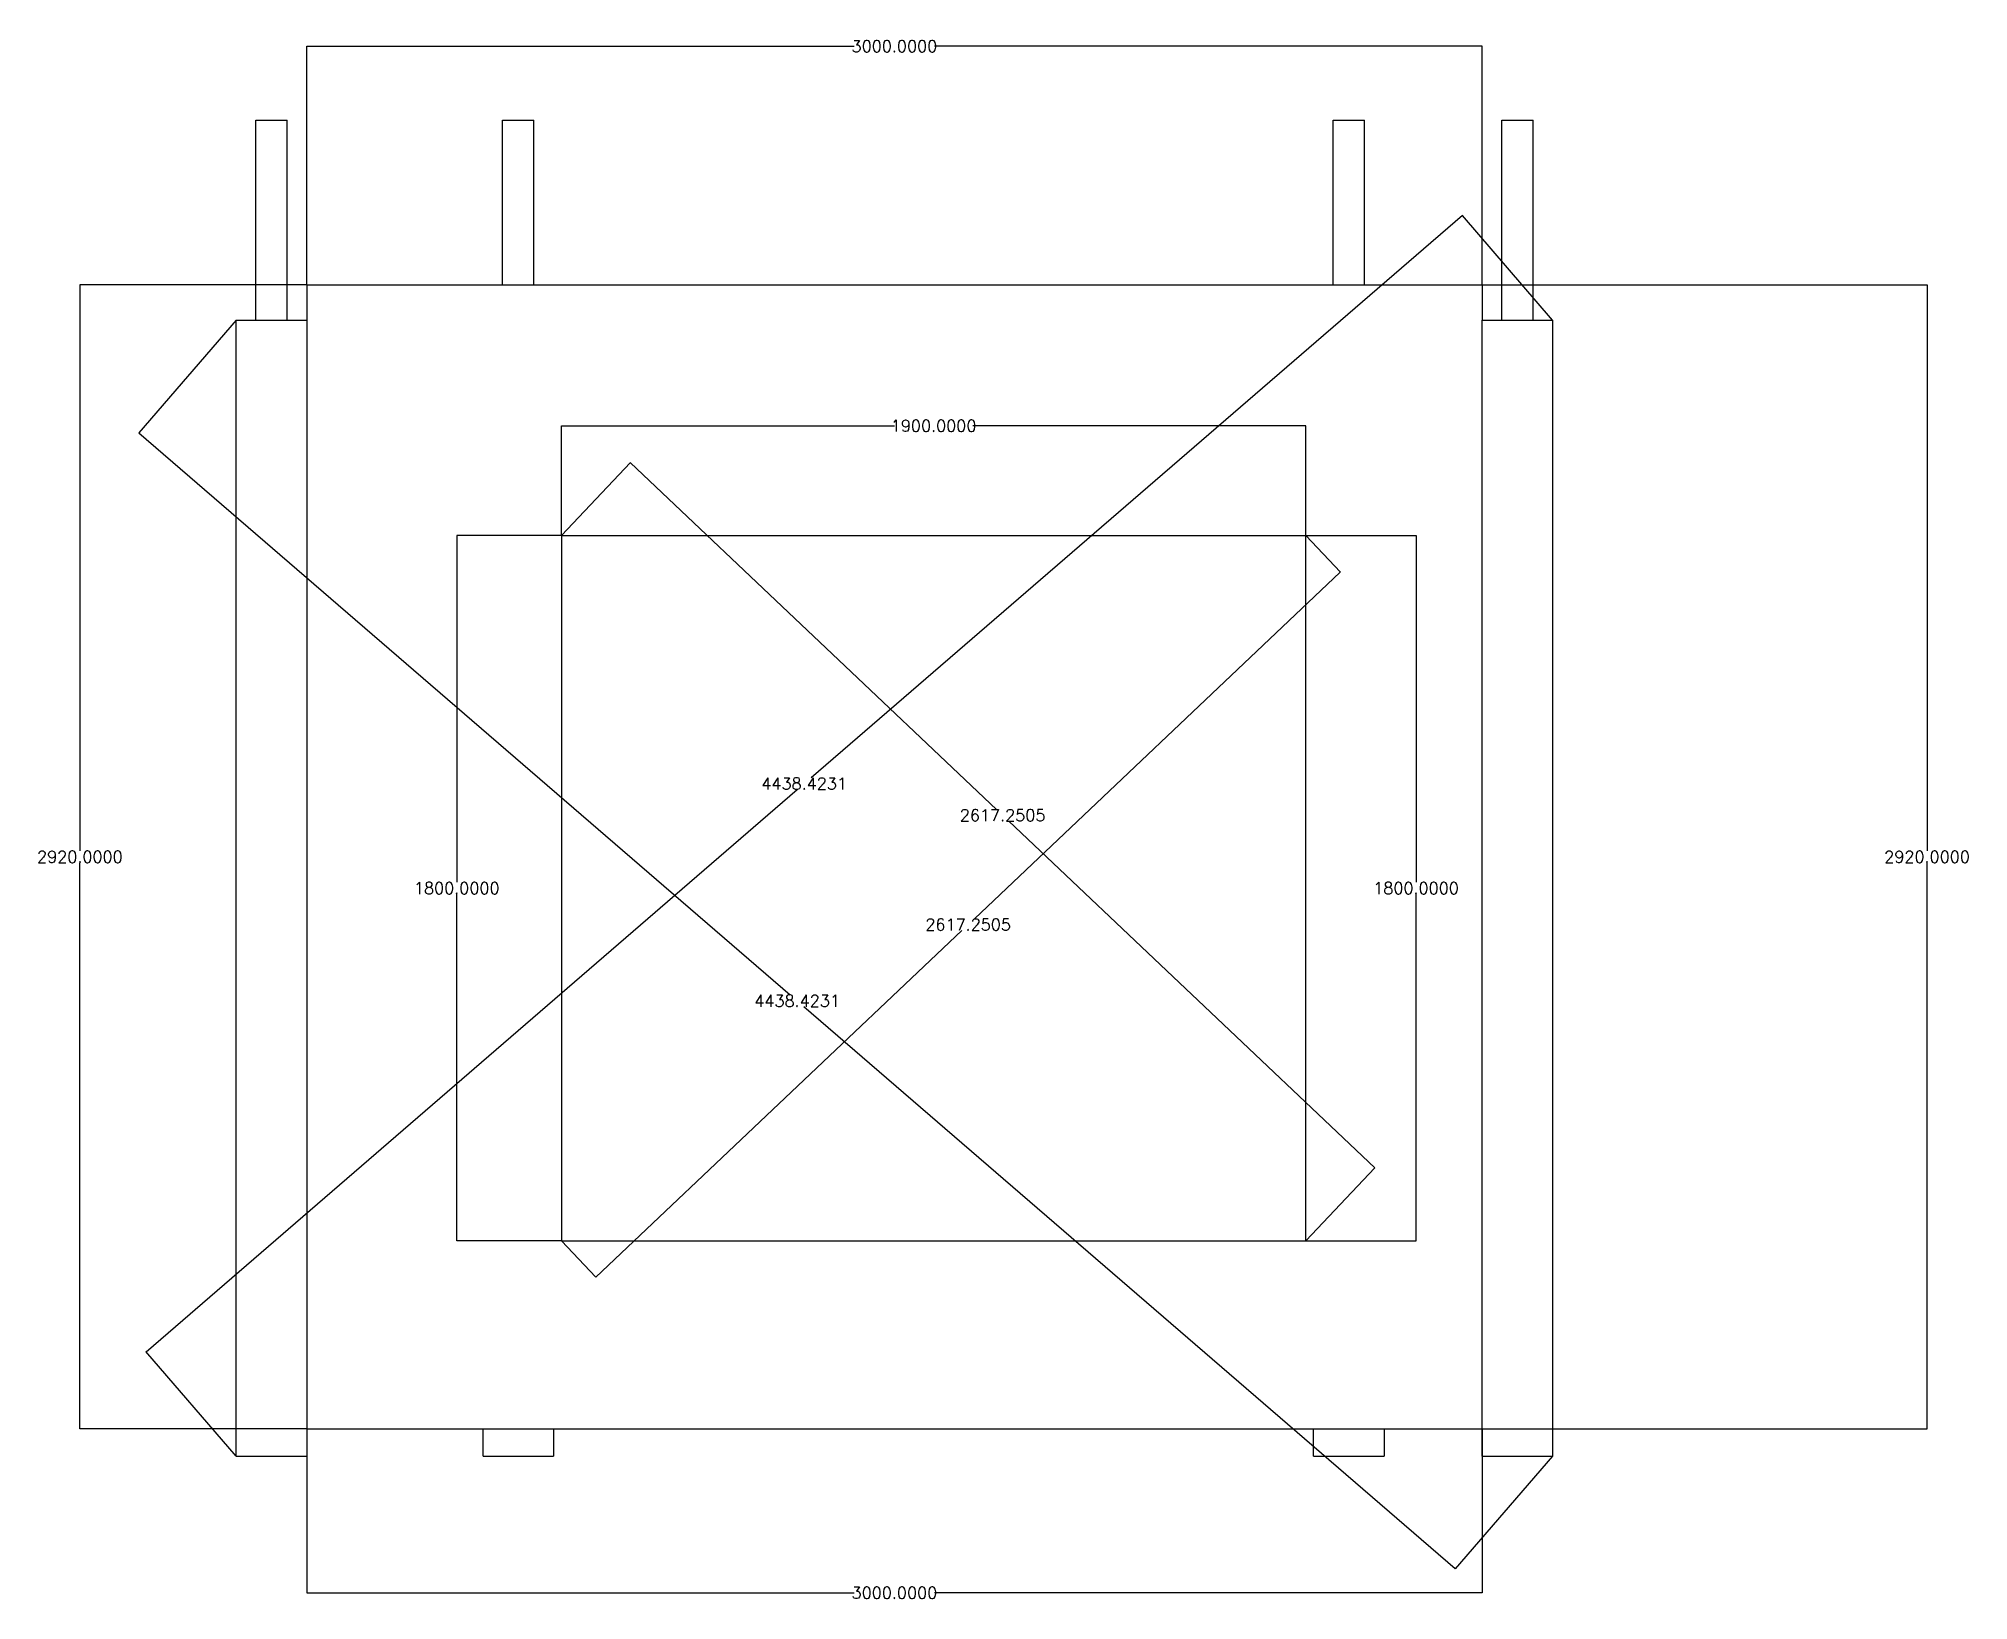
# Model space of a CAD drawing. Header units: millimetres. Extents: x 529 to 11306, y -982 to 3316.
# Drawn here: x 529 to 5454, y -779 to 3207 of the extents above; entities that cross this region are included whole.
import ezdxf

# ---------------------------------------------------------------- set-up
doc = ezdxf.new("R2010")
doc.units = ezdxf.units.MM
doc.header["$MEASUREMENT"] = 0
for name, color, linetype in [('wall_diagnol_00', 1, 'Continuous'), ('wall_diagnol_01', 1, 'Continuous'), ('wall_long_00', 1, 'Continuous'), ('wall_long_01', 1, 'Continuous'), ('wall_width_00', 1, 'Continuous'), ('wall_width_01', 1, 'Continuous'), ('windows_diagnol_00', 1, 'Continuous'), ('windows_diagnol_01', 1, 'Continuous'), ('windows_long_00', 10, 'Continuous'), ('windows_width _00', 1, 'Continuous'), ('windows_width_01', 1, 'Continuous')]:
    doc.layers.add(name, color=color, linetype=linetype)
doc.styles.get("Standard").update_dxf_attribs({"font": 'txt.shx'})
doc.dimstyles.get("Standard").update_dxf_attribs({"dimtxt": 30, "dimasz": 0.18, "dimexe": 0.18, "dimexo": 0.0625, "dimgap": 0.09, "dimtad": 0, "dimtih": 1, "dimtoh": 1, "dimdec": 4, "dimzin": 0, "dimdsep": 46, "dimtxsty": 'Standard', "dimcen": 0.09, "dimadec": 0, "dimazin": 0, "dimtfac": 1, "dimtdec": 4, "dimtofl": 0, "dimtmove": 0, "dimatfit": 3, "dimfxl": 1, "dimtolj": 1, "dimtzin": 0, "dimarcsym": 0})

msp = doc.modelspace()

# ---------------------------------------------------------------- blocks, each defined once
blk = doc.blocks.new('*D7')
at = {"layer": 'Defpoints', "color": 0, "transparency": 16777216}
for p in [(3763.1, 2218.9), (1863.1, 1938.8), (3763.1, 1938.8)]:
    blk.add_point(p, dxfattribs=at)
at = {"layer": 'windows_long_00', "color": 0, "lineweight": -2, "transparency": 16777216}
for p, q in [((1863.1, 1938.9), (1863.1, 2219.1)), ((1863.3, 2218.9), (2713, 2218.9)), ((3762.9, 2218.9), (2913.2, 2218.9)), ((3763.1, 1938.9), (3763.1, 2219.1))]:
    blk.add_line(p, q, dxfattribs=at)
at = {"layer": 'windows_long_00', "color": 0, "transparency": 16777216}
for points in [[(1863.3, 2219), (1863.3, 2218.9), (1863.1, 2218.9)], [(3762.9, 2219), (3762.9, 2218.9), (3763.1, 2218.9)]]:
    blk.add_solid(points, dxfattribs=at)
at = {"layer": 'windows_long_00', "color": 0, "transparency": 16777216, "insert": (2813.1, 2218.9), "char_height": 30, "attachment_point": 5}
blk.add_mtext('\\A1;1900.0000', dxfattribs=at)
blk = doc.blocks.new('*D9')
at = {"layer": 'Defpoints', "color": 0, "transparency": 16777216}
for p in [(1863.1, 1938.8), (1596, 138.8), (1863.1, 138.8)]:
    blk.add_point(p, dxfattribs=at)
at = {"layer": 'windows_width_01', "color": 0, "lineweight": -2, "transparency": 16777216}
for p, q in [((1863, 1938.8), (1595.8, 1938.8)), ((1596, 1938.6), (1596, 1053.9)), ((1596, 139), (1596, 1023.7)), ((1863, 138.8), (1595.8, 138.8))]:
    blk.add_line(p, q, dxfattribs=at)
at = {"layer": 'windows_width_01', "color": 0, "transparency": 16777216}
for points in [[(1596, 1938.6), (1596.1, 1938.6), (1596, 1938.8)], [(1596, 139), (1596.1, 139), (1596, 138.8)]]:
    blk.add_solid(points, dxfattribs=at)
at = {"layer": 'windows_width_01', "color": 0, "transparency": 16777216, "insert": (1596, 1038.8), "char_height": 30, "attachment_point": 5}
blk.add_mtext('\\A1;1800.0000', dxfattribs=at)
blk = doc.blocks.new('*D10')
at = {"layer": 'Defpoints', "color": 0, "transparency": 16777216}
for p in [(3763.1, 1938.8), (3763.1, 138.8), (4044.5, 138.8)]:
    blk.add_point(p, dxfattribs=at)
at = {"layer": 'windows_width _00', "color": 0, "lineweight": -2, "transparency": 16777216}
for p, q in [((3763.1, 1938.8), (4044.7, 1938.8)), ((4044.5, 1938.6), (4044.5, 1053.9)), ((4044.5, 139), (4044.5, 1023.7)), ((3763.1, 138.8), (4044.7, 138.8))]:
    blk.add_line(p, q, dxfattribs=at)
at = {"layer": 'windows_width _00', "color": 0, "transparency": 16777216}
for points in [[(4044.5, 1938.6), (4044.6, 1938.6), (4044.5, 1938.8)], [(4044.5, 139), (4044.6, 139), (4044.5, 138.8)]]:
    blk.add_solid(points, dxfattribs=at)
at = {"layer": 'windows_width _00', "color": 0, "transparency": 16777216, "insert": (4044.5, 1038.8), "char_height": 30, "attachment_point": 5}
blk.add_mtext('\\A1;1800.0000', dxfattribs=at)
blk = doc.blocks.new('*D11')
at = {"layer": 'Defpoints', "color": 0, "transparency": 16777216}
for p in [(4213.1, 3187.5), (1213.1, 2578.8), (4213.1, 2578.8)]:
    blk.add_point(p, dxfattribs=at)
at = {"layer": 'wall_long_00', "color": 0, "lineweight": -2, "transparency": 16777216}
for p, q in [((1213.1, 2578.9), (1213.1, 3187.7)), ((1213.3, 3187.5), (2610.5, 3187.5)), ((4212.9, 3187.5), (2815.7, 3187.5)), ((4213.1, 2578.9), (4213.1, 3187.7))]:
    blk.add_line(p, q, dxfattribs=at)
at = {"layer": 'wall_long_00', "color": 0, "transparency": 16777216}
for points in [[(1213.3, 3187.5), (1213.3, 3187.4), (1213.1, 3187.5)], [(4212.9, 3187.5), (4212.9, 3187.4), (4213.1, 3187.5)]]:
    blk.add_solid(points, dxfattribs=at)
at = {"layer": 'wall_long_00', "color": 0, "transparency": 16777216, "insert": (2713.1, 3187.5), "char_height": 30, "attachment_point": 5}
blk.add_mtext('\\A1;3000.0000', dxfattribs=at)
blk = doc.blocks.new('*D12')
at = {"layer": 'Defpoints', "color": 0, "transparency": 16777216}
for p in [(1213.1, -341.2), (4213.1, -341.2), (4213.1, -759.5)]:
    blk.add_point(p, dxfattribs=at)
at = {"layer": 'wall_long_01', "color": 0, "lineweight": -2, "transparency": 16777216}
for p, q in [((1213.1, -341.3), (1213.1, -759.7)), ((4213.1, -341.3), (4213.1, -759.7)), ((1213.3, -759.5), (2610.5, -759.5)), ((4212.9, -759.5), (2815.7, -759.5))]:
    blk.add_line(p, q, dxfattribs=at)
at = {"layer": 'wall_long_01', "color": 0, "transparency": 16777216}
for points in [[(1213.3, -759.4), (1213.3, -759.5), (1213.1, -759.5)], [(4212.9, -759.4), (4212.9, -759.5), (4213.1, -759.5)]]:
    blk.add_solid(points, dxfattribs=at)
at = {"layer": 'wall_long_01', "color": 0, "transparency": 16777216, "insert": (2713.1, -759.5), "char_height": 30, "attachment_point": 5}
blk.add_mtext('\\A1;3000.0000', dxfattribs=at)
blk = doc.blocks.new('*D13')
at = {"layer": 'Defpoints', "color": 0, "transparency": 16777216}
for p in [(4213.1, 2578.8), (4213.1, -341.2), (5348.9, -341.2)]:
    blk.add_point(p, dxfattribs=at)
at = {"layer": 'wall_width_00', "color": 0, "lineweight": -2, "transparency": 16777216}
for p, q in [((4213.1, 2578.8), (5349.1, 2578.8)), ((5348.9, 2578.6), (5348.9, 1133.9)), ((5348.9, -341), (5348.9, 1103.7)), ((4213.1, -341.2), (5349.1, -341.2))]:
    blk.add_line(p, q, dxfattribs=at)
at = {"layer": 'wall_width_00', "color": 0, "transparency": 16777216}
for points in [[(5348.9, 2578.6), (5349, 2578.6), (5348.9, 2578.8)], [(5348.9, -341), (5349, -341), (5348.9, -341.2)]]:
    blk.add_solid(points, dxfattribs=at)
at = {"layer": 'wall_width_00', "color": 0, "transparency": 16777216, "insert": (5348.9, 1118.8), "char_height": 30, "attachment_point": 5}
blk.add_mtext('\\A1;2920.0000', dxfattribs=at)
blk = doc.blocks.new('*D14')
at = {"layer": 'Defpoints', "color": 0, "transparency": 16777216}
for p in [(1213.1, 2578.8), (634.1, -341.2), (1213.1, -341.2)]:
    blk.add_point(p, dxfattribs=at)
at = {"layer": 'wall_width_01', "color": 0, "lineweight": -2, "transparency": 16777216}
for p, q in [((1213, 2578.8), (633.9, 2578.8)), ((634.1, 2578.6), (634.1, 1133.9)), ((634.1, -341), (634.1, 1103.7)), ((1213, -341.2), (633.9, -341.2))]:
    blk.add_line(p, q, dxfattribs=at)
at = {"layer": 'wall_width_01', "color": 0, "transparency": 16777216}
for points in [[(634.1, 2578.6), (634.2, 2578.6), (634.1, 2578.8)], [(634.1, -341), (634.2, -341), (634.1, -341.2)]]:
    blk.add_solid(points, dxfattribs=at)
at = {"layer": 'wall_width_01', "color": 0, "transparency": 16777216, "insert": (634.1, 1118.8), "char_height": 30, "attachment_point": 5}
blk.add_mtext('\\A1;2920.0000', dxfattribs=at)
blk = doc.blocks.new('*D23')
at = {"layer": 'Defpoints', "color": 0, "transparency": 16777216}
for p in [(1863.1, 1938.8), (3939.3, 324.8), (3763.1, 138.8)]:
    blk.add_point(p, dxfattribs=at)
at = {"layer": 'windows_diagnol_01', "color": 0, "lineweight": -2, "transparency": 16777216}
for p, q in [((1863.1, 1938.9), (2039.4, 2124.9)), ((2039.4, 2124.7), (2973.3, 1239.9)), ((3939.1, 324.9), (3005.2, 1209.7)), ((3763.1, 138.9), (3939.4, 324.9))]:
    blk.add_line(p, q, dxfattribs=at)
at = {"layer": 'windows_diagnol_01', "color": 0, "transparency": 16777216}
for points in [[(2039.4, 2124.7), (2039.4, 2124.6), (2039.3, 2124.8)], [(3939.1, 324.9), (3939.1, 324.9), (3939.3, 324.8)]]:
    blk.add_solid(points, dxfattribs=at)
at = {"layer": 'windows_diagnol_01', "color": 0, "transparency": 16777216, "insert": (2989.3, 1224.8), "char_height": 30, "attachment_point": 5}
blk.add_mtext('\\A1;2617.2505', dxfattribs=at)
blk = doc.blocks.new('*D24')
at = {"layer": 'Defpoints', "color": 0, "transparency": 16777216}
for p in [(3763.1, 1938.8), (1863.1, 138.8), (1951.3, 45.7)]:
    blk.add_point(p, dxfattribs=at)
at = {"layer": 'windows_diagnol_00', "color": 0, "lineweight": -2, "transparency": 16777216}
for p, q in [((3763.1, 1938.8), (3851.4, 1845.6)), ((3851.2, 1845.6), (2917.2, 960.8)), ((1951.4, 45.8), (2885.4, 930.6)), ((1863.1, 138.8), (1951.4, 45.6))]:
    blk.add_line(p, q, dxfattribs=at)
at = {"layer": 'windows_diagnol_00', "color": 0, "transparency": 16777216}
for points in [[(3851.2, 1845.6), (3851.2, 1845.5), (3851.3, 1845.7)], [(1951.4, 45.8), (1951.5, 45.8), (1951.3, 45.7)]]:
    blk.add_solid(points, dxfattribs=at)
at = {"layer": 'windows_diagnol_00', "color": 0, "transparency": 16777216, "insert": (2901.3, 945.7), "char_height": 30, "attachment_point": 5}
blk.add_mtext('\\A1;2617.2505', dxfattribs=at)
blk = doc.blocks.new('*D27')
at = {"layer": 'Defpoints', "color": 0, "transparency": 16777216}
for p in [(1033.1, 2488.8), (4393.1, -411.2), (4144.8, -698.8)]:
    blk.add_point(p, dxfattribs=at)
at = {"layer": 'wall_diagnol_01', "color": 0, "lineweight": -2, "transparency": 16777216}
for p, q in [((1033, 2488.8), (784.7, 2201)), ((784.9, 2201), (2447.3, 766.3)), ((4144.7, -698.7), (2482.3, 736.1)), ((4393, -411.2), (4144.7, -699))]:
    blk.add_line(p, q, dxfattribs=at)
at = {"layer": 'wall_diagnol_01', "color": 0, "transparency": 16777216}
for points in [[(785, 2201.1), (784.9, 2201), (784.8, 2201.2)], [(4144.7, -698.7), (4144.7, -698.7), (4144.8, -698.8)]]:
    blk.add_solid(points, dxfattribs=at)
at = {"layer": 'wall_diagnol_01', "color": 0, "transparency": 16777216, "insert": (2464.8, 751.2), "char_height": 30, "attachment_point": 5}
blk.add_mtext('\\A1;4438.4231', dxfattribs=at)
blk = doc.blocks.new('*D28')
at = {"layer": 'Defpoints', "color": 0, "transparency": 16777216}
for p in [(4162.8, 2755.6), (4393.1, 2488.8), (1033.1, -411.2)]:
    blk.add_point(p, dxfattribs=at)
at = {"layer": 'wall_diagnol_00', "color": 0, "lineweight": -2, "transparency": 16777216}
for p, q in [((4162.7, 2755.5), (2500.3, 1320.7)), ((4393, 2488.9), (4162.7, 2755.8)), ((802.9, -144.3), (2465.3, 1290.5)), ((1033, -411.1), (802.7, -144.2))]:
    blk.add_line(p, q, dxfattribs=at)
at = {"layer": 'wall_diagnol_00', "color": 0, "transparency": 16777216}
for points in [[(4162.6, 2755.5), (4162.7, 2755.5), (4162.8, 2755.6)], [(802.9, -144.2), (803, -144.3), (802.8, -144.4)]]:
    blk.add_solid(points, dxfattribs=at)
at = {"layer": 'wall_diagnol_00', "color": 0, "transparency": 16777216, "insert": (2482.8, 1305.6), "char_height": 30, "attachment_point": 5}
blk.add_mtext('\\A1;4438.4231', dxfattribs=at)

# ---------------------------------------------------------------- dimensions: what is measured, and where the dimension line sits
at = {"layer": 'wall_diagnol_00'}
dim = msp.add_aligned_dim(p1=(1033.0812, -411.18765), p2=(4393.0812, 2488.81235), distance=352.43606, dimstyle='Standard', dxfattribs=at)
dim.commit()
dim.dimension.update_dxf_attribs({"geometry": '*D28', "text_midpoint": (2482.8047, 1305.61547)})
at = {"layer": 'wall_diagnol_01'}
dim = msp.add_aligned_dim(p1=(1033.0812, 2488.81235), p2=(4393.0812, -411.18765), distance=-379.97514, dimstyle='Standard', dxfattribs=at)
dim.commit()
dim.dimension.update_dxf_attribs({"geometry": '*D27', "text_midpoint": (2464.81107, 751.16143)})
at = {"layer": 'wall_long_00'}
dim = msp.add_linear_dim(base=(4213.0812, 3187.47445), p1=(1213.0812, 2578.81235), p2=(4213.0812, 2578.81235), dimstyle='Standard', dxfattribs=at)
dim.commit()
dim.dimension.update_dxf_attribs({"geometry": '*D11', "text_midpoint": (2713.0812, 3187.47445)})
at = {"layer": 'wall_long_01'}
dim = msp.add_linear_dim(base=(4213.0812, -759.47431), p1=(1213.0812, -341.18765), p2=(4213.0812, -341.18765), dimstyle='Standard', dxfattribs=at)
dim.commit()
dim.dimension.update_dxf_attribs({"geometry": '*D12', "text_midpoint": (2713.0812, -759.47431)})
at = {"layer": 'wall_width_00'}
dim = msp.add_linear_dim(base=(5348.92549, -341.18765), p1=(4213.0812, 2578.81235), p2=(4213.0812, -341.18765), angle=90, dimstyle='Standard', dxfattribs=at)
dim.commit()
dim.dimension.update_dxf_attribs({"geometry": '*D13', "text_midpoint": (5348.92549, 1118.81235)})
at = {"layer": 'wall_width_01'}
dim = msp.add_linear_dim(base=(634.12154, -341.18765), p1=(1213.0812, 2578.81235), p2=(1213.0812, -341.18765), angle=90, dimstyle='Standard', dxfattribs=at)
dim.commit()
dim.dimension.update_dxf_attribs({"geometry": '*D14', "text_midpoint": (634.12154, 1118.81235)})
at = {"layer": 'windows_diagnol_00'}
dim = msp.add_aligned_dim(p1=(3763.0812, 1938.81235), p2=(1863.0812, 138.81235), distance=128.28181, dimstyle='Standard', dxfattribs=at)
dim.commit()
dim.dimension.update_dxf_attribs({"geometry": '*D24', "text_midpoint": (2901.30633, 945.68582)})
at = {"layer": 'windows_diagnol_01'}
dim = msp.add_aligned_dim(p1=(1863.0812, 1938.81235), p2=(3763.0812, 138.81235), distance=256.16433, dimstyle='Standard', dxfattribs=at)
dim.commit()
dim.dimension.update_dxf_attribs({"geometry": '*D23', "text_midpoint": (2989.25685, 1224.77553)})
at = {"layer": 'windows_long_00'}
dim = msp.add_linear_dim(base=(3763.0812, 2218.94272), p1=(1863.0812, 1938.81235), p2=(3763.0812, 1938.81235), dimstyle='Standard', dxfattribs=at)
dim.commit()
dim.dimension.update_dxf_attribs({"geometry": '*D7', "text_midpoint": (2813.0812, 2218.94272)})
at = {"layer": 'windows_width _00'}
dim = msp.add_linear_dim(base=(4044.52067, 138.81235), p1=(3763.0812, 1938.81235), p2=(3763.0812, 138.81235), angle=90, dimstyle='Standard', dxfattribs=at)
dim.commit()
dim.dimension.update_dxf_attribs({"geometry": '*D10', "text_midpoint": (4044.52067, 1038.81235)})
at = {"layer": 'windows_width_01'}
dim = msp.add_linear_dim(base=(1596.02897, 138.81235), p1=(1863.0812, 1938.81235), p2=(1863.0812, 138.81235), angle=90, dimstyle='Standard', dxfattribs=at)
dim.commit()
dim.dimension.update_dxf_attribs({"geometry": '*D9', "text_midpoint": (1596.02897, 1038.81235)})

# ---------------------------------------------------------------- linework, layer by layer
for p, q in [((1083.0812, 2488.81235), (1083.0812, 2998.81235)), ((1083.0812, 2998.81235), (1163.0812, 2998.81235)), ((1163.0812, 2488.81235), (1163.0812, 2998.81235)), ((1713.0812, 2578.81235), (1713.0812, 2998.81235)), ((1713.0812, 2998.81235), (1793.0812, 2998.81235)), ((1793.0812, 2578.81235), (1793.0812, 2998.81235)), ((3833.0812, 2578.81235), (3833.0812, 2998.81235)), ((3833.0812, 2998.81235), (3913.0812, 2998.81235)), ((3913.0812, 2578.81235), (3913.0812, 2998.81235)), ((4263.0812, 2488.81235), (4263.0812, 2998.81235)), ((4263.0812, 2998.81235), (4343.0812, 2998.81235)), ((4343.0812, 2488.81235), (4343.0812, 2998.81235)), ((1213.0812, 2578.81235), (1213.0812, 2488.81235)), ((1213.0812, 2578.81235), (4213.0812, 2578.81235)), ((4213.0812, 2578.81235), (4213.0812, 2488.81235)), ((1033.0812, -411.18765), (1033.0812, 2488.81235)), ((1033.0812, 2488.81235), (1213.0812, 2488.81235)), ((1213.0812, 2488.81235), (1213.0812, -411.18765)), ((4213.0812, -411.18765), (4213.0812, 2488.81235)), ((4213.0812, 2488.81235), (4393.0812, 2488.81235)), ((4393.0812, 2488.81235), (4393.0812, -411.18765)), ((1863.0812, 1938.81235), (3763.0812, 1938.81235)), ((1863.0812, 1938.81235), (1863.0812, 138.81235)), ((3763.0812, 138.81235), (3763.0812, 1938.81235)), ((1863.0812, 138.81235), (3763.0812, 138.81235)), ((1213.0812, -341.18765), (4213.0812, -341.18765)), ((1663.0812, -411.18765), (1663.0812, -341.18765)), ((1843.0812, -341.18765), (1843.0812, -411.18765)), ((3783.0812, -411.18765), (3783.0812, -341.18765)), ((3963.0812, -341.18765), (3963.0812, -411.18765)), ((1033.0812, -411.18765), (1213.0812, -411.18765)), ((1663.0812, -411.18765), (1843.0812, -411.18765)), ((3783.0812, -411.18765), (3963.0812, -411.18765)), ((4213.0812, -411.18765), (4393.0812, -411.18765))]:
    msp.add_line(p, q)

msp.set_redraw_order([(e.dxf.handle, doc.entitydb.next_handle()) for e in msp.query("TEXT MTEXT ATTDEF DIMENSION ARC_DIMENSION")])  # texts and dimensions are drawn at this point

doc.saveas('drawing.dxf')
